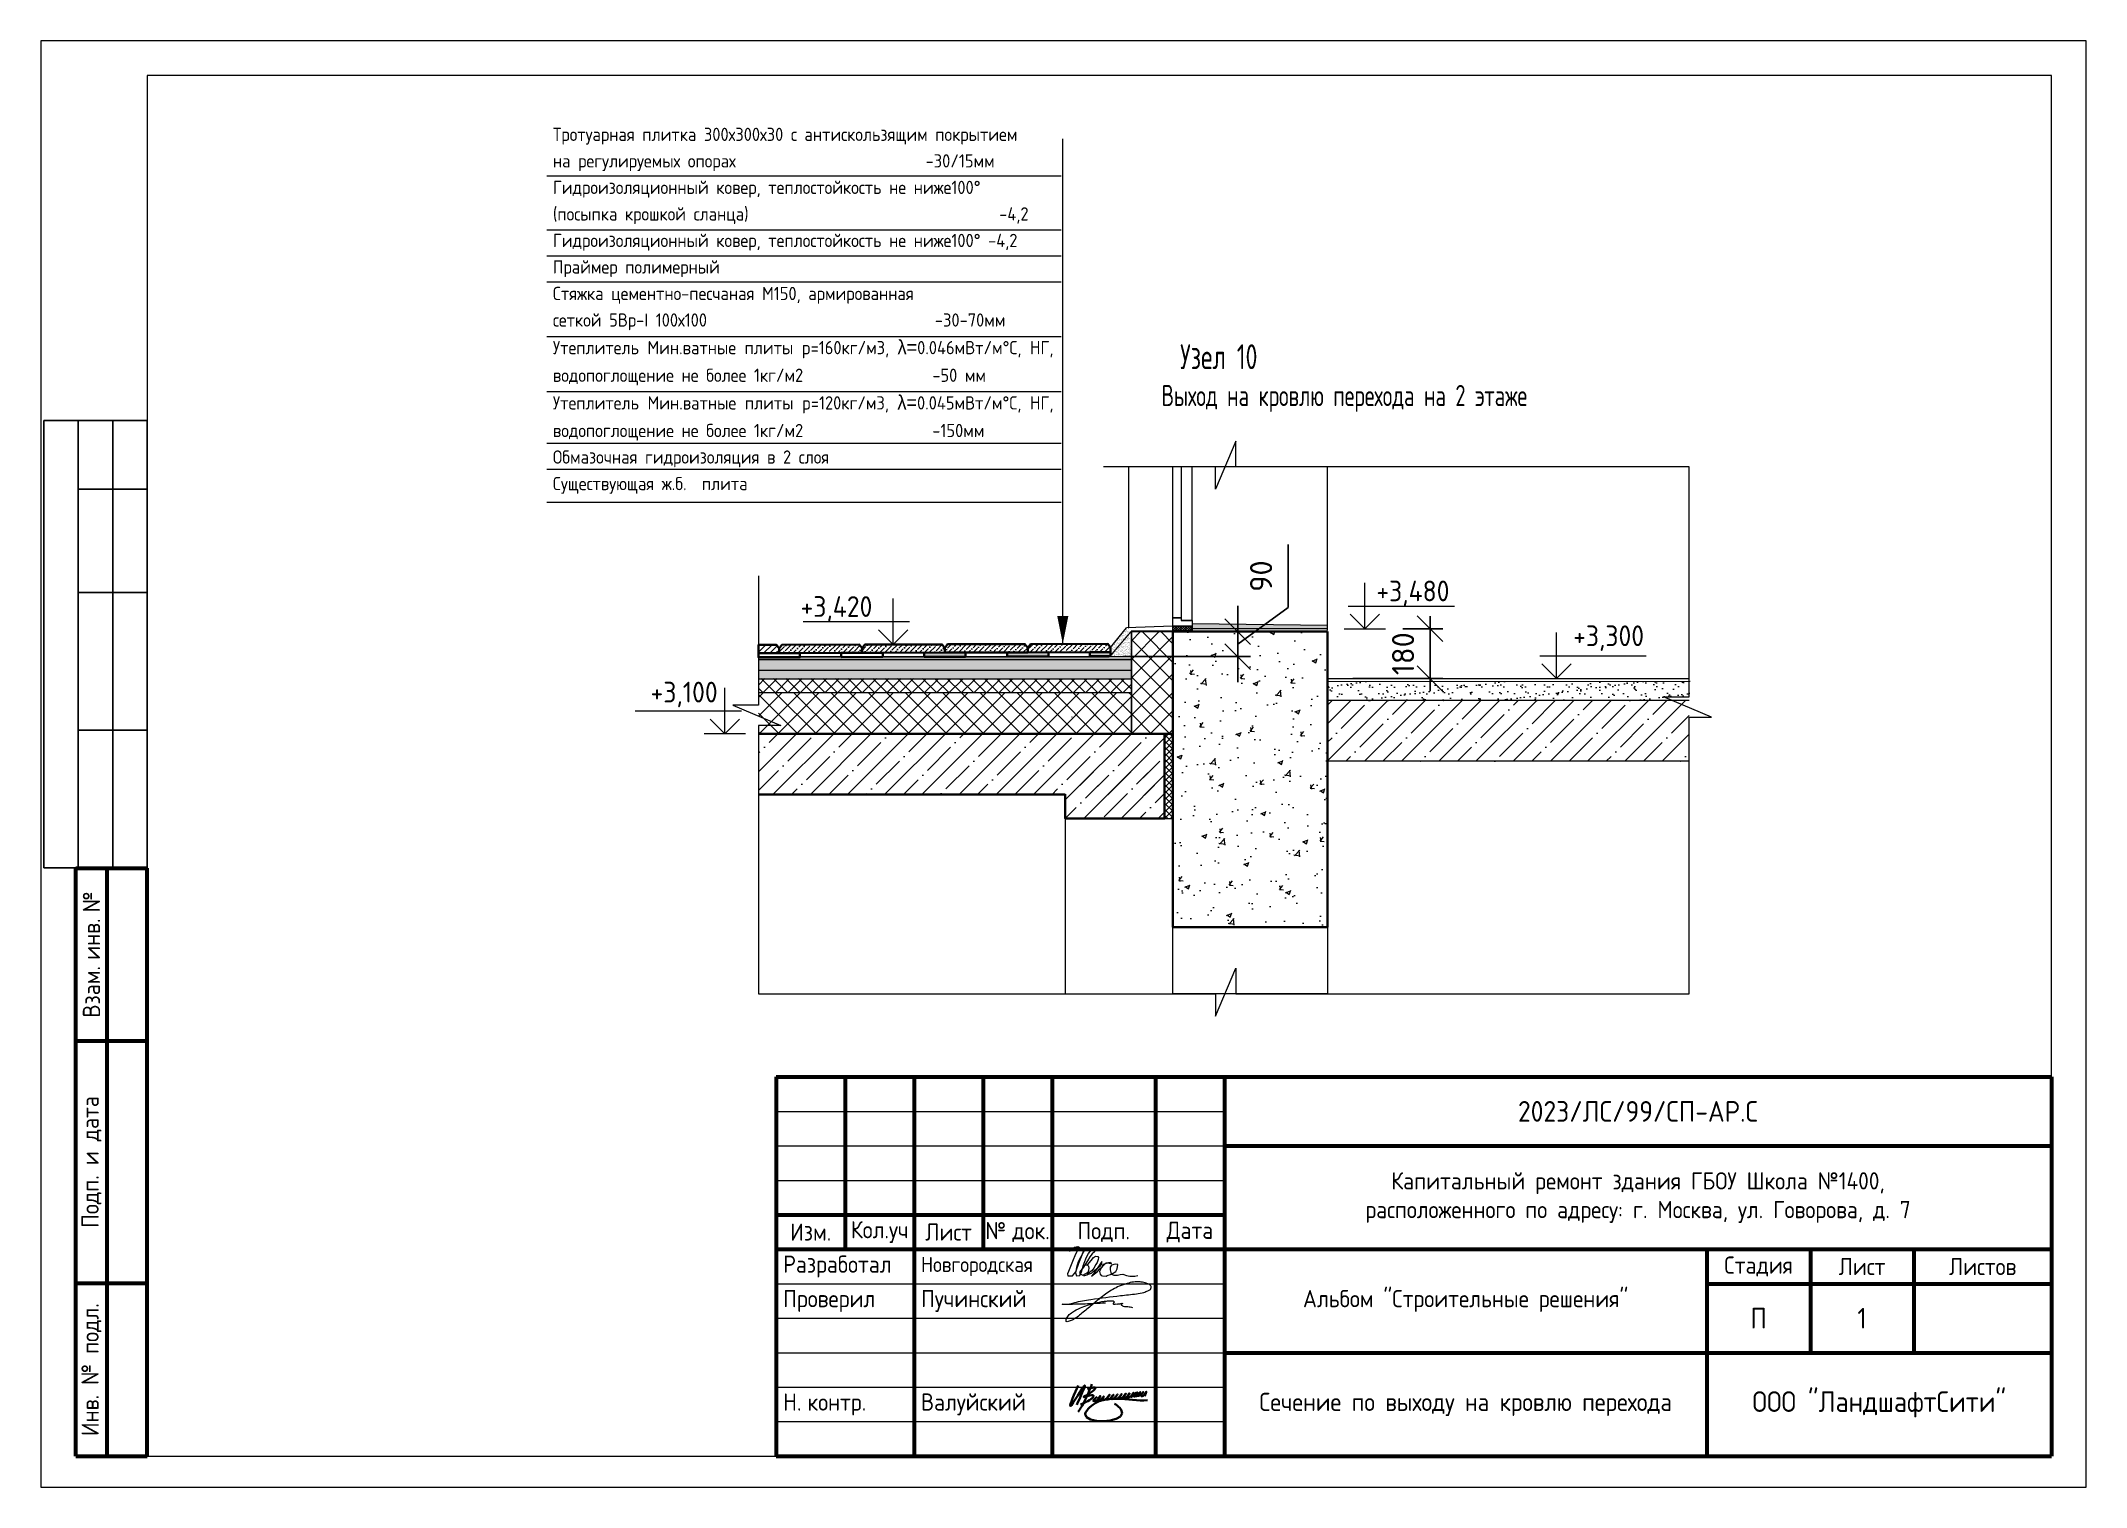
# Model space of a CAD drawing. Header units: millimetres. Extents: x -391859 to 9713180, y -178574 to 166066.
# Drawn here: x 588282 to 595686, y 89668 to 94904 of the extents above; entities that cross this region are included whole.
import ezdxf

# ---------------------------------------------------------------- set-up
doc = ezdxf.new("R2010")
doc.units = ezdxf.units.MM
doc.header["$MEASUREMENT"] = 0
doc.linetypes.add('HIDDEN', pattern=[6, 4, -2])
doc.layers.get('0').update_dxf_attribs({"lineweight": 9})
doc.layers.add('!Рамки Штампы', color=7, linetype='Continuous')
for name, color, linetype, lineweight in [('0_АР  РАЗМЕРЫ', 7, 'Continuous', 5), ('1. АР_Разрез', 7, 'Continuous', 30), ('11. Сплошная', 7, 'Continuous', 9), ('12. АР_Флажки', 7, 'Continuous', 9), ('TN-ГИДРОИЗОЛЯЦИЯ БИТУМАЯ ВЕРХНЯЯ', 7, 'Continuous', 15), ('Высотные отметки', 7, 'Continuous', 5), ('Двери', 7, 'Continuous', 5), ('Легенды цветовых обозначений', 7, 'Continuous', 9), ('Общие ребра', 7, 'Continuous', 9), ('Основная', 7, 'Continuous', 20), ('Уровни', 7, 'Continuous', 9), ('Штриховка', 7, 'Continuous', 5), ('Штриховка в сечении', 7, 'Continuous', 18)]:
    doc.layers.add(name, color=color, linetype=linetype, lineweight=lineweight)
doc.styles.add('ISOCPEUR', font='isocpeur.ttf', dxfattribs={"width": 0.7})
doc.styles.add('ISOCPEUR_1', font='isocpeur.ttf', dxfattribs={"width": 0.9, "height": 250})
doc.styles.add('ISOCPEUR_2', font='isocpeur.ttf', dxfattribs={"width": 0.9, "height": 300})
doc.styles.add('ISOCPEUR_9', font='isocpeur.ttf', dxfattribs={"height": 80})
doc.styles.add('Гост А', font='isocpeur.ttf', dxfattribs={"width": 0.9, "height": 2.5})
doc.dimstyles.new('2_5', dxfattribs={"dimscale": 304.8, "dimtxt": 250, "dimasz": 0.305, "dimexe": 0.15, "dimexo": 0.3, "dimgap": 0.19, "dimtad": 1, "dimdec": 0, "dimzin": 0, "dimdsep": 46, "dimtxsty": 'ISOCPEUR_1', "dimblk1": 'OBLIQUE', "dimblk2": 'OBLIQUE', "dimsah": 1, "dimcen": 0.09, "dimdle": 0.15, "dimazin": 0, "dimtfac": 1, "dimtdec": 0, "dimtix": 1, "dimtmove": 1, "dimatfit": 3, "dimfxl": 1, "dimtvp": 1, "dimtolj": 1, "dimtzin": 0, "dimarcsym": 2})
pattern_1 = [(45, (180476.2, 3806754.71), (-67.351921, 67.351921), []), (45, (180543.555, 3806754.71), (-67.351921, 67.351921), [119.0625, -23.8125, 0, -23.8125])]
pattern_2 = [(45, (180476.203, 3806754.705), (-33.67596045, 33.67596045), []), (135, (180476.203, 3806754.705), (-33.67596045, -33.67596045), [])]
pattern_3 = [(37.5, (180476.203, 3806754.705), (-0.32000626, 9.788264747), [0, -7.7216, 0, -8.636, 0, -8.255]), (7.5, (180476.203, 3806754.705), (8.990465663, 14.33650201), [0, -4.1656, 0, -6.9596, 0, -2.667]), (327.5, (180469.9546, 3806754.705), (15.819847405, 0.028743694), [0, -2.54, 0, -9.144, 0, -11.938]), (317.5, (180469.955, 3806754.705), (15.27112905, 4.458586465), [0, -1.27, 0, -5.9944, 0, -6.858])]

msp = doc.modelspace()

# ---------------------------------------------------------------- texts
at = {"insert": (592406.517, 93805.172), "char_height": 120, "width": 1628.87243, "attachment_point": 1, "style": 'ISOCPEUR'}
msp.add_mtext('{\\H0.75x;Узел 10}', dxfattribs=at)
at = {"insert": (592339.059, 93658.157), "char_height": 76.8, "attachment_point": 1, "style": 'ISOCPEUR'}
msp.add_mtext_dynamic_manual_height_columns('{\\fISOCPEUR|b1|i0|c204|p34;Выход на кровлю перехода на 2 этаже}', width=1938.89959, gutter_width=0, heights=[112.689], dxfattribs=at)
at = {"layer": '12. АР_Флажки', "insert": (590135.804, 94589.296), "char_height": 48, "attachment_point": 1, "style": 'ISOCPEUR_2'}
msp.add_mtext_dynamic_manual_height_columns('\\pxsm1.2;{\\C256;\\c0;Тротуарная плитка 300х300х30 с антискользящим покрытием   на регулируемых опорах                         -30/15мм }Гидроизоляционный ковер, теплостойкость не ниже100%%D \\P(посыпка крошкой сланца)                                 -4,2\\PГидроизоляционный ковер, теплостойкость не ниже100%%D -4,2 \\PПраймер полимерный  \\PСтяжка цементно-песчаная М150, армированная \\P\\pqj;сеткой 5Вр-I 100х100                              -30-70мм\\PУтеплитель Мин.ватные плиты p=160кг/м3, {\\fArial|b0|i0|c0|p34;\\H1.08333x;λ\\fArial|b0|i0|c204|p34;=\\fISOCPEUR|b0|i0|c204|p34;\\H0.92308x;0.046}мВт/м%%DС, НГ, водопоглощение не более 1кг/м2                 -50 мм  \\PУтеплитель Мин.ватные плиты p=120кг/м3, {\\fArial|b0|i0|c0|p34;\\H1.08333x;λ\\fArial|b0|i0|c204|p34;=\\fISOCPEUR|b0|i0|c204|p34;\\H0.92308x;0.045}мВт/м%%DС, НГ, водопоглощение не более 1кг/м2                 -150мм\\P\\pq*;Обмазочная гидроизоляция в 2 слоя\\P\\pqj;Существующая ж.б.  плита', width=1806.6925, gutter_width=400, heights=[0], dxfattribs=at)
at = {"layer": 'Высотные отметки', "color": 5, "char_height": 75, "width": 302.08097, "line_spacing_factor": 1.149209, "style": 'ISOCPEUR_2'}
for s, insert, attachment_point in [('+3,480', (593116.956, 92857.299), 7), ('+3,420', (591292.163, 92800.825), 9), ('+3,300', (593829.345, 92694.952), 7), ('+3,100', (590732.224, 92490.997), 9)]:
    msp.add_mtext(s, dxfattribs=dict(at, insert=insert, attachment_point=attachment_point))

# ---------------------------------------------------------------- blocks, each defined once
blk = doc.blocks.new('A$C4572cab5')
h = blk.add_hatch()
h.set_pattern_fill('ANSI36', color=256, scale=4, angle=359.76373)
h.set_pattern_definition([(44.763727, (47610.997, 248042.69), (6.8369733, 24.6677202), [31.75, -6.35, 0, -6.35])])
h.paths.add_polyline_path([(170.5, 158.5), (180.5, 171.9), (460.5, 171.9), (470.5, 158.5), (470.5, 141.9), (170.5, 141.9)])
h = blk.add_hatch()
h.set_pattern_fill('ANSI36', color=256, scale=4, angle=359.76373)
h.set_pattern_definition([(44.763727, (47310.997, 248042.69), (6.8369733, 24.6677202), [31.75, -6.35, 0, -6.35])])
h.paths.add_polyline_path([(470.5, 158.5), (480.5, 171.9), (760.5, 171.9), (770.5, 158.5), (770.5, 141.9), (470.5, 141.9)])
at = {"lineweight": 30}
for points in [[(180.5, 171.9), (460.5, 171.9), (470.5, 158.5), (470.5, 141.9), (170.5, 141.9), (170.5, 158.5)], [(480.5, 171.9), (760.5, 171.9), (770.5, 158.5), (770.5, 141.9), (470.5, 141.9), (470.5, 158.5)], [(95.5, 141.9), (245.5, 141.9), (245.5, 126.9), (95.5, 126.9)], [(395.5, 141.9), (545.5, 141.9), (545.5, 126.9), (395.5, 126.9)], [(695.5, 141.9), (845.5, 141.9), (845.5, 126.9), (695.5, 126.9)]]:
    blk.add_lwpolyline(points, close=True, dxfattribs=at)
blk = doc.blocks.new('A$C0d2c0a0b')
at = {"layer": 'Двери'}
for p, q in [((58.8, 74.2), (58.8, 114.2)), ((58.8, 94.2), (128.8, 94.2)), ((58.8, 74.2), (98.8, 74.2)), ((98.8, 74.2), (58.8, 74.2)), ((98.8, 64.2), (98.8, 74.2)), ((128.8, 114.2), (128.8, 94.2)), ((128.8, 94.2), (128.8, 64.2)), ((98.8, 64.2), (128.8, 64.2)), ((128.8, 64.2), (98.8, 64.2))]:
    blk.add_line(p, q, dxfattribs=at)
blk = doc.blocks.new('A$C668c70c0')
at = {"layer": 'Уровни'}
for p, q in [((0, 0), (0, 665)), ((-239, 328), (1300, 328)), ((-300, 0), (300, 0)), ((0, 0), (-212, 212)), ((0, 0), (212, 212))]:
    blk.add_line(p, q, dxfattribs=at)
blk = doc.blocks.new('A$Cdcb6d090')
h = blk.add_hatch()
h.set_pattern_fill('ANSI36', color=256, scale=4, angle=359.93302)
h.set_pattern_definition([(44.933016, (46927.489, 248228.448), (6.76405906, 24.6878134), [31.75, -6.35, 0, -6.35])])
h.paths.add_polyline_path([(219.6, 205.2), (229.6, 218.6), (509.6, 219.4), (519.6, 206.1), (519.7, 189.4), (219.7, 188.6)])
h = blk.add_hatch()
h.set_pattern_fill('ANSI36', color=256, scale=4, angle=359.93302)
h.set_pattern_definition([(44.933016, (46627.49, 248227.562), (6.76405906, 24.6878134), [31.75, -6.35, 0, -6.35])])
h.paths.add_polyline_path([(519.6, 206.1), (529.6, 219.5), (809.6, 220.3), (819.6, 207), (819.7, 190.3), (519.7, 189.4)])
at = {"lineweight": 30}
for points in [[(144.7, 188.3), (294.7, 188.8), (294.7, 173.8), (144.7, 173.3)], [(229.6, 218.6), (509.6, 219.4), (519.6, 206.1), (519.7, 189.4), (219.7, 188.6), (219.6, 205.2)], [(444.7, 189.2), (594.7, 189.7), (594.7, 174.7), (444.7, 174.2)], [(529.6, 219.5), (809.6, 220.3), (819.6, 207), (819.7, 190.3), (519.7, 189.4), (519.6, 206.1)], [(744.7, 190.1), (819.7, 190.3), (819.7, 175.3), (744.7, 175.1)]]:
    blk.add_lwpolyline(points, close=True, dxfattribs=at)
blk = doc.blocks.new('A$C028E7EB7')
at = {"color": 152, "lineweight": 30}
for points, start_tangent, end_tangent in [([(-5.86, 2.7), (-7.4, -1.42), (-4.5, 2.75), (-6.13, -1.19)], (-3.024341, -6.865927), (-3.13346, -6.653958)), ([(-3.06, 2.96), (-4.54, -0.45), (-5.86, -2.62)], (-1.530569, -3.723269), (-1.274457, -1.858588)), ([(1.51, -0.96), (3.03, -2.88), (-4.42, -3.05), (-3.51, -1.67), (8.14, -0.23)], (4.324083, -2.277605), (13.764806, 1.386418)), ([(-2.01, 0.46), (-2.79, -0.4), (-2.26, -0.36), (-1.4, 0.62), (-1.89, -0.3), (-1.41, -0.23), (-0.67, 0.51), (-0.92, -0.15), (-0.43, -0.11), (0.49, 0.86), (-0.03, -0.07), (0.44, -0.04), (1.27, 0.87), (0.75, 0), (1.18, 0.05), (2.11, 0.92), (1.63, 0.05), (2.07, 0.11), (2.91, 0.98), (2.48, 0.15), (2.87, 0.17), (3.78, 1.08), (3.27, 0.25), (3.77, 0.27), (4.49, 1.16), (4.12, 0.35), (4.51, 0.37), (5.34, 1.26), (4.88, 0.43), (5.07, 0.47), (6.1, 1.34), (5.3, 0.56), (5.83, 0.55), (6.66, 1.39), (6.21, 0.62), (6.56, 0.68), (7.29, 1.44), (6.86, 0.58), (7.41, 0.79), (7.89, 1.48), (7.57, 0.57)], (-1.075, -0.998812), (-0.496207, -1.340461))]:
    blk.add_spline(points, degree=3, dxfattribs=dict(at, start_tangent=start_tangent, end_tangent=end_tangent))
blk.add_open_spline([(-3.95, 1.96), (-3.05, 2.23), (-1.69, 2.65), (-3.33, 1.14), (-5.61, 0.03), (-2.62, 1.07), (-2.72, 0.07), (-4.32, -0.65), (-5.39, -1.14)], degree=3, knots=[0, 0, 0, 0, 1, 1.5, 2, 2.5, 3, 4, 4, 4, 4], dxfattribs=at)
blk = doc.blocks.new('*T1487')
at = {"layer": '11. Сплошная', "color": 0, "lineweight": 53, "ltscale": 500, "transparency": 16777216}
for p, q in [((0, 0), (0, 2129)), ((0, 2129), (258.5, 2129)), ((113.5, 0), (113.5, 2129)), ((258.5, 0), (258.5, 2129)), ((0, 1502.9), (258.5, 1502.9)), ((0, 626.2), (258.5, 626.2)), ((0, 0), (258.5, 0))]:
    blk.add_line(p, q, dxfattribs=at)
at = {"layer": '11. Сплошная', "color": 7, "lineweight": 13, "ltscale": 500, "transparency": 16777216, "char_height": 62.619, "attachment_point": 5, "rotation": 90, "style": 'ISOCPEUR_2'}
for s, insert, width in [('Взам.{\\fArial|b0|i0|c0|p34;\\~}инв.{\\fArial|b0|i0|c0|p34;\\~}№', (56.7, 1816), 601.143), ('Подп. и дата', (56.7, 1064.5), 851.62), ('Инв. № подл.', (56.7, 313.1), 601.143)]:
    blk.add_mtext(s, dxfattribs=dict(at, insert=insert, width=width))
blk = doc.blocks.new('*T1488')
at = {"layer": '11. Сплошная', "color": 0, "linetype": 'ByBlock', "lineweight": 25, "ltscale": 500, "transparency": 16777216}
for p, q in [((0, 0), (0, 1620.3)), ((0, 1620.3), (373.9, 1620.3)), ((124.6, 0), (124.6, 1620.3)), ((249.3, 0), (249.3, 1620.3)), ((373.9, 0), (373.9, 1620.3)), ((124.6, 1371.1), (373.9, 1371.1)), ((124.6, 997.1), (373.9, 997.1)), ((124.6, 498.6), (373.9, 498.6)), ((0, 0), (373.9, 0))]:
    blk.add_line(p, q, dxfattribs=at)
blk = doc.blocks.new('*T1489')
at = {"layer": '11. Сплошная', "color": 0, "linetype": 'ByBlock', "lineweight": 53, "ltscale": 500, "transparency": 16777216}
for p, q in [((0, 0), (4616.90625, 0)), ((0, 0), (0, -1372.59375)), ((249.5625, 0), (249.5625, -623.90625)), ((499.125, 0), (499.125, -1372.59375)), ((748.6875, 0), (748.6875, -623.90625)), ((998.25, 0), (998.25, -1372.59375)), ((1372.59375, 0), (1372.59375, -1372.59375)), ((1622.15625, 0), (1622.15625, -1372.59375)), ((4616.90625, 0), (4616.90625, -1372.59375)), ((1622.15625, -249.5625), (4616.90625, -249.5625)), ((0, -499.125), (1622.15625, -499.125)), ((0, -623.90625), (4616.90625, -623.90625)), ((3369.09375, -623.90625), (3369.09375, -1372.59375)), ((3743.4375, -623.90625), (3743.4375, -998.25)), ((4117.78125, -623.90625), (4117.78125, -998.25)), ((3369.09375, -748.6875), (4616.90625, -748.6875)), ((1622.15625, -998.25), (4616.90625, -998.25)), ((0, -1372.59375), (4616.90625, -1372.59375))]:
    blk.add_line(p, q, dxfattribs=at)
at = {"layer": '11. Сплошная', "color": 0, "linetype": 'ByBlock', "ltscale": 500, "transparency": 16777216}
for p, q in [((0, -124.78125), (1622.15625, -124.78125)), ((0, -249.5625), (1622.15625, -249.5625)), ((0, -374.34375), (1622.15625, -374.34375)), ((0, -748.6875), (1622.15625, -748.6875)), ((0, -873.46875), (1622.15625, -873.46875)), ((0, -998.25), (1622.15625, -998.25)), ((0, -1123.03125), (1622.15625, -1123.03125)), ((0, -1247.8125), (1622.15625, -1247.8125))]:
    blk.add_line(p, q, dxfattribs=at)
at = {"layer": '11. Сплошная', "color": 7, "lineweight": 13, "ltscale": 500, "transparency": 16777216}
for s, insert, char_height, width, attachment_point, style in [('2023/ЛС/99/СП-АР.С', (3119.53125, -124.78125), 74.86875, 2994.49394888, 5, 'ISOCPEUR_2'), ('Капитальный ремонт здания ГБОУ Школа №1400, \\Pрасположенного по адресу: г. Москва, ул. Говорова, д. 7', (3119.53125, -436.734375), 62.390625, 2969.79375, 5, 'ISOCPEUR_2'), ('Изм.', (124.78125, -561.515625), 62.390625, 224.60625, 5, 'ISOCPEUR_2'), ('Кол.уч', (374.34375, -561.515625), 62.390625, 224.60625, 5, 'ISOCPEUR_2'), ('Лист', (623.90625, -561.515625), 62.390625, 224.60625, 5, 'ISOCPEUR_2'), ('№{\\fArial|b0|i0|c0|p34;\\~}док.', (873.46875, -561.515625), 62.390625, 224.60625, 5, 'ISOCPEUR_2'), ('Подп.', (1185.421875, -561.515625), 62.390625, 349.3875, 5, 'ISOCPEUR_2'), ('Дата', (1497.375, -561.515625), 62.390625, 224.60625, 5, 'ISOCPEUR_2'), ('Разработал', (24.95625, -686.296875), 62.390625, 449.2125, 4, 'ISOCPEUR_2'), ('Новгородская', (524.08125, -686.296875), 54.90375, 449.2125, 4, 'ISOCPEUR_2'), ('Стадия', (3556.265625, -686.296875), 62.390625, 349.3875, 5, 'ISOCPEUR_2'), ('Лист', (3930.609375, -686.296875), 62.390625, 349.3875, 5, 'ISOCPEUR_2'), ('Листов', (4367.34375, -686.296875), 62.390625, 474.16875, 5, 'ISOCPEUR_2'), ('Проверил', (24.95625, -811.078125), 62.390625, 449.2125, 4, 'ISOCPEUR_2'), ('Пучинский', (524.08125, -811.078125), 62.390625, 449.2125, 4, 'ISOCPEUR_2'), ('Альбом "Строительные решения"', (2495.625, -811.078125), 62.390625, 1721.98125, 5, 'ISOCPEUR_2'), ('П', (3556.265625, -873.46875), 74.86875, 349.3875, 5, 'ISOCPEUR_2'), ('1', (3930.609375, -873.46875), 74.86875, 349.3875, 5, 'Гост А'), ('Н.{\\fArial|b0|i0|c204|p34;\\~}контр.', (24.95625, -1185.421875), 62.390625, 449.2125, 4, 'ISOCPEUR_2'), ('Валуйский', (524.08125, -1185.421875), 62.390625, 449.2125, 4, 'ISOCPEUR_2'), ('Сечение по выходу на кровлю перехода ', (2495.625, -1185.421875), 66, 1721.98125, 5, 'Гост А'), ('ООО "ЛандшафтСити"', (3993, -1185.421875), 74.86875, 1222.85625, 5, 'ISOCPEUR_2')]:
    blk.add_mtext(s, dxfattribs=dict(at, insert=insert, char_height=char_height, width=width, attachment_point=attachment_point, style=style))
blk = doc.blocks.new('_Oblique')
at = {"color": 0, "linetype": 'ByBlock', "lineweight": -2}
blk.add_line((-0.5, -0.5), (0.5, 0.5), dxfattribs=at)
blk = doc.blocks.new('*D1490')
at = {"color": 0, "lineweight": -2, "ltscale": 3, "transparency": 16777216}
for p, q in [((593212.7, 92775.1), (593357.2, 92775.1)), ((593311.5, 92820.9), (593311.5, 92549.2)), ((593031.6, 92595), (593357.2, 92595))]:
    blk.add_line(p, q, dxfattribs=at)
at = {"color": 0, "lineweight": -2, "ltscale": 3, "transparency": 16777216, "xscale": 92.964, "yscale": 92.964, "zscale": 92.964}
for p, rotation in [((593311.5, 92775.1), 90), ((593311.5, 92595), 270)]:
    blk.add_blockref('_Oblique', p, dxfattribs=dict(at, rotation=rotation))
at = {"color": 0, "ltscale": 3, "transparency": 16777216, "insert": (593213.6, 92685), "char_height": 80, "attachment_point": 5, "rotation": 90, "style": 'ISOCPEUR_9'}
blk.add_mtext('\\A1;180', dxfattribs=at)
blk = doc.blocks.new('*D1491')
at = {"color": 0, "lineweight": -2, "ltscale": 3, "transparency": 16777216}
for p, q in [((592797.5, 92852.2), (592797.5, 93080.1)), ((592614.9, 92764.9), (592614.9, 92857.9)), ((592614.9, 92719.8), (592797.5, 92852.2)), ((592471.2, 92764.9), (592660.6, 92764.9)), ((592614.9, 92674.6), (592614.9, 92764.9)), ((592614.9, 92674.6), (592614.9, 92764.9)), ((592200.2, 92674.6), (592660.6, 92674.6)), ((592614.9, 92674.6), (592614.9, 92581.6))]:
    blk.add_line(p, q, dxfattribs=at)
at = {"color": 0, "lineweight": -2, "ltscale": 3, "transparency": 16777216, "xscale": 92.964, "yscale": 92.964, "zscale": 92.964}
for p, rotation in [((592614.9, 92764.9), 270), ((592614.9, 92674.6), 90)]:
    blk.add_blockref('_Oblique', p, dxfattribs=dict(at, rotation=rotation))
at = {"color": 0, "ltscale": 3, "transparency": 16777216, "insert": (592699.5, 92966.1), "char_height": 80, "attachment_point": 5, "rotation": 90, "style": 'ISOCPEUR_9'}
blk.add_mtext('\\A1;90', dxfattribs=at)

# ---------------------------------------------------------------- dimensions: what is measured, and where the dimension line sits
at = {"ltscale": 3}
for base, p1, p2, picture, middle in [((592614.929, 92764.949), (592108.727, 92674.604), (592379.791, 92764.949), '*D1491', (592797.46, 92910.146)), ((593311.48, 92594.952), (593121.292, 92775.143), (592940.137, 92594.952), '*D1490', (593311.48, 92684.952))]:
    dim = msp.add_linear_dim(base=base, p1=p1, p2=p2, angle=90, dimstyle='2_5', override={"dimpost": '<>', "dimtxsty": 'ISOCPEUR_9'}, dxfattribs=at)
    dim.commit()
    dim.dimension.update_dxf_attribs({"geometry": picture, "text_midpoint": middle, "dimtype": 160})

# ---------------------------------------------------------------- hatches: boundary and pattern name
at = {"ltscale": 100, "transparency": 33554687}
h = msp.add_hatch(dxfattribs=at)
h.set_pattern_fill('ANSI35', color=0, scale=5)
h.set_pattern_definition([(45, (145995.63, 3778409.93), (-22.4506403, 22.4506403), []), (45, (146018.08, 3778409.93), (-22.4506403, 22.4506403), [39.6875, -7.9375, 0, -7.9375])])
h.paths.add_polyline_path([(590879.902, 92717.041), (590879.908, 92686.967), (590954.908, 92687.189), (590945.144, 92717.166)])
at = {"transparency": 33554559}
h = msp.add_hatch(color=253, dxfattribs=at)
h.dxf.hatch_style = 1
h.paths.add_polyline_path([(591479.867, 92688.746), (591479.911, 92673.731), (591629.911, 92674.204), (591629.866, 92689.219)])
h.paths.add_polyline_path([(591779.866, 92689.693), (591779.914, 92674.617), (591929.913, 92675.091), (591929.865, 92690.166)])
h.paths.add_polyline_path([(592154.91, 92675.765), (592154.863, 92690.715), (592079.864, 92690.64), (592079.911, 92675.69)])
at = {"ltscale": 100, "transparency": 33554687}
h = msp.add_hatch(dxfattribs=at)
h.set_pattern_fill('ANSI35', color=0, scale=15)
h.set_pattern_definition(pattern_1)
h.paths.add_polyline_path([(592940.104, 92515.442), (592940.104, 92342.832), (592940.234, 92311.929), (592940.24, 92295.519), (592948.458, 92295.519), (592966.504, 92295.519), (594249.719, 92295.519), (594249.582, 92515.442)])
h = msp.add_hatch(dxfattribs=at)
h.set_pattern_fill('ANSI35', color=0, scale=15)
h.set_pattern_definition(pattern_1)
h.paths.add_polyline_path([(590879.902, 92395.132), (590879.902, 92312.445), (590879.902, 92289.67), (590879.902, 92282.499), (590879.902, 92276.571), (590879.902, 92177.67), (592350.287, 92172.594), (592350.287, 92395.132)])
h = msp.add_hatch(dxfattribs=at)
h.set_pattern_fill('ANSI35', color=0, scale=15)
h.set_pattern_definition(pattern_1)
h.paths.add_polyline_path([(592350.287, 92088.137), (592350.287, 92257.872), (591990.287, 92257.872), (591990.287, 92153.989), (591990.287, 92104.022), (591990.287, 92088.137)])
at = {"layer": 'Штриховка', "ltscale": 0.1}
h = msp.add_hatch(dxfattribs=at)
h.set_pattern_fill('AR-SAND', color=256, scale=0.2)
h.set_pattern_definition(pattern_3)
h.paths.add_polyline_path([(592154.815, 92707.4), (592154.864, 92674.521), (592229.864, 92674.743), (592220.098, 92786.234)])
at = {"layer": 'Штриховка', "ltscale": 20, "transparency": 33554636}
h = msp.add_hatch(dxfattribs=at)
h.set_pattern_fill('ANSI37', color=256, scale=2)
h.set_pattern_definition([(45, (180476.203, 3806754.705), (-4.49012806, 4.49012806), []), (135, (180476.203, 3806754.705), (-4.49012806, -4.49012806), [])])
h.paths.add_polyline_path([(592380.016, 92784.963), (592450.38, 92785.149), (592450.218, 92765.137), (592379.853, 92764.951)])
at = {"layer": 'Штриховка', "ltscale": 0.1}
h = msp.add_hatch(dxfattribs=at)
h.set_pattern_fill('AR-SAND', color=256, scale=0.2)
h.set_pattern_definition(pattern_3)
h.paths.add_polyline_path([(592450.348, 92794.866), (592450.292, 92774.951), (592940.267, 92775.143), (592940.274, 92788.218)])
at = {"layer": 'Штриховка', "transparency": 33554636}
h = msp.add_hatch(dxfattribs=at)
h.set_pattern_fill('ANSI37', color=256, scale=15)
h.set_pattern_definition(pattern_2)
h.paths.add_polyline_path([(592230.016, 92764.949), (592380.016, 92764.949), (592379.853, 92395.132), (592229.853, 92395.132)])
at = {"layer": 'Штриховка'}
h = msp.add_hatch(dxfattribs=at)
h.set_pattern_fill('AR-CONC', color=256)
h.set_pattern_definition([(50, (144179.41, 3779078.49), (182.184669, -15.9390855), [19.05, -209.55]), (355, (144179.41, 3779078.5), (-35.243421, 191.056845), [15.24, -167.640584]), (100.4514447, (144194.6, 3779077.16), (146.941247, 175.117752), [16.190009, -178.090245]), (46.1842, (144179.4, 3779129.3), (271.079041, -42.042328), [28.575, -314.325]), (96.635558, (144202, 3779125.8), (237.404134, 247.426125), [24.285023, -267.135608]), (351.184151, (144179.4, 3779129.3), (237.404134, 247.426125), [22.859967, -251.459732]), (21, (144204.81, 3779116.59), (151.614391, -102.265198), [19.05, -209.55]), (326, (144204.81, 3779116.6), (61.802028, 184.187966), [15.24, -167.64]), (71.451445, (144217.45, 3779108.07), (213.416419, 81.922769), [16.190009, -178.089938]), (37.5, (144179.41, 3779078.49), (3.0886033, 84.5550389), [0, -165.608, 0, -170.18, 0, -168.275]), (7.5, (144179.41, 3779078.49), (66.8196625, 100.1805748), [0, -97.028, 0, -161.798, 0, -64.135]), (327.5, (144122.77, 3779078.49), (135.5905952, -5.728744), [0, -63.5, 0, -198.12, 0, -262.89]), (317.5, (144097.37, 3779078.49), (148.1291814, 25.426491), [0, -82.55, 0, -131.572, 0, -186.69])])
h.paths.add_polyline_path([(592380.15, 92764.963), (592940.15, 92764.963), (592940.119, 91695.139), (592380.119, 91695.139)])
h = msp.add_hatch(dxfattribs=at)
h.set_pattern_fill('AR-CONC', color=256, scale=0.3)
h.set_pattern_definition([(50, (144179.41, 3779078.49), (54.6554007, -4.78172566), [5.715, -62.865]), (355, (144179.41, 3779078.49), (-10.5730264, 57.3170536), [4.572, -50.29217525]), (100.4514447, (144183.965, 3779078.094), (44.0823741, 52.5353256), [4.8570026, -53.4270734]), (46.1842, (144179.41, 3779093.73), (81.3237123, -12.6126984), [8.5725, -94.2975]), (96.6355576, (144186.19, 3779092.68), (71.2212402, 74.2278374), [7.285507, -80.1406824]), (351.1841512, (144179.41, 3779093.73), (71.2212402, 74.2278374), [6.8579901, -75.4379196]), (21, (144187.03, 3779089.92), (45.4843174, -30.67955946), [5.715, -62.865]), (326, (144187.03, 3779089.92), (18.5406085, 55.2563898), [4.572, -50.292]), (71.451445, (144190.82, 3779087.365), (64.0249258, 24.5768307), [4.8570026, -53.4269813]), (37.5, (144179.41, 3779078.492), (0.92658098, 25.36651166), [0, -49.6824, 0, -51.054, 0, -50.4825]), (7.5, (144179.41, 3779078.492), (20.04589875, 30.05417245), [0, -29.1084, 0, -48.5394, 0, -19.2405]), (327.5, (144162.418, 3779078.492), (40.67717855, -1.7186232), [0, -19.05, 0, -59.436, 0, -78.867]), (317.5, (144154.798, 3779078.492), (44.4387544, 7.6279473), [0, -24.765, 0, -39.4716, 0, -56.007])])
h.paths.add_polyline_path([(590879.909, 92664.84), (590879.895, 92594.44), (592229.88, 92593.632), (592229.894, 92664.424)])
at = {"layer": 'Штриховка', "transparency": 33554636}
h = msp.add_hatch(dxfattribs=at)
h.set_pattern_fill('ANSI37', color=256, scale=10)
h.set_pattern_definition([(45, (180476.203, 3806754.705), (-22.4506403, 22.4506403), []), (135, (180476.203, 3806754.705), (-22.4506403, -22.4506403), [])])
h.paths.add_polyline_path([(590879.902, 92594.84), (590879.902, 92544.442), (592229.88, 92543.634), (592229.88, 92594.424)])
at = {"layer": 'Штриховка'}
h = msp.add_hatch(dxfattribs=at)
h.set_pattern_fill('AR-SAND', color=256)
h.set_pattern_definition([(37.5, (152279.026, 3823831.814), (-1.6000313, 48.94132373), [0, -38.608, 0, -43.18, 0, -41.275]), (7.5, (152279.026, 3823831.814), (44.9523283, 71.6825101), [0, -20.828, 0, -34.798, 0, -13.335]), (327.5, (152247.784, 3823831.814), (79.099237, 0.14371847), [0, -12.7, 0, -45.72, 0, -59.69]), (317.5, (152247.784, 3823831.814), (76.3556452, 22.2929323), [0, -6.35, 0, -29.972, 0, -34.29])])
h.paths.add_polyline_path([(592940.171, 92585.65), (592940.157, 92515.25), (594249.643, 92514.442), (594249.657, 92585.234)])
at = {"layer": 'Штриховка', "transparency": 33554636}
h = msp.add_hatch(dxfattribs=at)
h.set_pattern_fill('ANSI37', color=256, scale=15)
h.set_pattern_definition(pattern_2)
h.paths.add_polyline_path([(590879.902, 92544.84), (590879.902, 92394.94), (592229.88, 92394.132), (592229.88, 92544.424)])
at = {"layer": 'Штриховка', "ltscale": 20, "transparency": 33554636}
h = msp.add_hatch(dxfattribs=at)
h.set_pattern_fill('ANSI37', color=256, scale=5)
h.set_pattern_definition([(45, (180476.203, 3806754.705), (-11.22532015, 11.22532015), []), (135, (180476.203, 3806754.705), (-11.22532015, -11.22532015), [])])
h.paths.add_polyline_path([(592350.512, 92395.132), (592380.368, 92395.132), (592380.206, 92088.138), (592350.349, 92088.138)])
at = {"layer": 'Штриховка в сечении', "lineweight": 9, "true_color": 0x585858}
h = msp.add_hatch(dxfattribs=at)
h.set_pattern_fill('FP_6', color=251, style=0, pattern_type=2)
h.set_pattern_definition([(45, (597753.07, 89545.13), (-141.4214, 141.4214), []), (135, (597753.07, 89545.13), (-141.4214, -141.4214), [])])
h.paths.add_polyline_path([(592050.448, 92455.132), (592050.448, 92457.132), (592000.448, 92457.132), (592000.448, 92455.132)], flags=0)

# ---------------------------------------------------------------- linework, layer by layer
at = {"ltscale": 20}
msp.add_lwpolyline([(591981.697, 92720.229), (591981.386, 94549.517)], dxfattribs=at)
msp.add_lwpolyline([(590879.902, 92966.773), (590879.902, 92498.716), (590786.829, 92498.716), (590960.694, 92424.719), (590879.902, 92424.719), (590879.902, 91453.736), (592534.095, 91453.736), (592534.095, 91372.945), (592608.092, 91546.809), (592608.092, 91453.736), (594249.65, 91453.736), (594249.65, 92455.105), (594330.442, 92455.105), (594156.577, 92529.102), (594249.65, 92529.102), (594249.65, 93361.534), (592608.092, 93361.534), (592608.092, 93454.607), (592534.095, 93280.742), (592534.095, 93361.534), (592129.48, 93361.534)])
msp.add_lwpolyline([(591981.697, 92821.156, 40, 0, 0), (591981.697, 92720.229, 0, 0, 0)], format="xyseb", dxfattribs=at)
at = {"lineweight": 30}
msp.add_lwpolyline([(592940.078, 92764.891), (592380.078, 92764.891), (592380.446, 91695.139), (592940.446, 91695.139)], close=True, dxfattribs=at)
for points in [[(592380.287, 92195.132), (592380.287, 92395.132), (590880.039, 92395.132)], [(592350.287, 92395.132), (592350.287, 92088.137), (591990.287, 92088.137), (591990.287, 92176.635)], [(590880.039, 92175.132), (591990.287, 92175.132)]]:
    msp.add_lwpolyline(points, dxfattribs=at)
at = {"color": 5, "lineweight": 18}
msp.add_lwpolyline([(592005.458, 90521.573), (592015.511, 90530.706), (592024.344, 90536.491), (592035.845, 90539.015), (592040.465, 90536.245), (592039.387, 90530.396), (592035.006, 90524.313), (592028, 90511.221), (592016.882, 90484.734), (592001.84, 90448.502), (591999.024, 90440.058), (592000.15, 90432.176), (592016.485, 90432.739), (592028.877, 90446.813), (592040.142, 90478.339), (592046.901, 90496.354), (592058.166, 90523.939), (592063.799, 90532.383), (592046.901, 90501.983), (592037.326, 90482.843), (592031.693, 90463.139), (592027.75, 90443.998), (592031.693, 90432.176), (592042.958, 90433.865), (592049.154, 90446.813), (592053.097, 90459.761), (592055.35, 90469.332), (592058.73, 90478.339), (592059.293, 90478.339), (592067.179, 90500.857), (592075.064, 90513.243), (592085.838, 90526.419), (592090.794, 90530.935), (592098.721, 90532.946), (592098.158, 90527.317), (592095.905, 90519.998), (592088.583, 90512.117), (592079.57, 90501.42), (592071.121, 90487.346), (592063.236, 90473.272), (592053.66, 90460.324), (592044.648, 90449.628), (592041.832, 90441.183), (592054.787, 90435.554), (592073.374, 90446.25), (592075.628, 90453.006), (592076.754, 90460.887), (592075.628, 90467.08), (592071.121, 90471.583), (592060.419, 90471.583), (592070.558, 90472.146), (592084.768, 90488.587), (592092.525, 90499.168), (592100.174, 90503.927), (592108.86, 90503.109), (592110.913, 90498.667), (592110.228, 90492.212), (592106.607, 90481.154), (592101.002, 90473.324), (592093.663, 90460.945), (592087.47, 90452.005), (592078.444, 90444.561), (592071.685, 90438.369), (592068.953, 90435.288), (592058.126, 90433.123), (592085.916, 90442.863), (592098.187, 90453.324), (592109.376, 90462.342), (592116.955, 90468.113), (592122.729, 90476.41), (592123.09, 90484.706), (592111.18, 90467.031), (592103.24, 90456.209), (592096.383, 90446.109), (592093.135, 90439.616), (592085.194, 90430.959), (592107.571, 90448.634), (592115.15, 90458.374), (592125.617, 90467.031), (592138.971, 90479.656), (592154.129, 90482.181), (592156.294, 90475.688), (592142.219, 90478.213), (592128.143, 90474.245), (592120.925, 90460.899), (592114.789, 90448.634), (592115.15, 90443.224), (592116.955, 90438.534), (592120.925, 90433.845), (592125.978, 90432.763), (592138.61, 90432.041), (592142.58, 90433.845), (592158.46, 90438.173), (592173.979, 90447.913), (592178.671, 90457.652), (592180.476, 90473.163), (592171.092, 90474.606), (592158.099, 90471.72), (592152.685, 90464.145), (592153.046, 90454.045), (592155.573, 90444.306), (592158.099, 90438.173), (592166.039, 90434.927), (592179.754, 90434.927), (592189.86, 90437.452), (592199.604, 90439.256), (592212.597, 90434.205), (592223.785, 90431.68), (592242.914, 90432.041), (592253.38, 90434.205)], dxfattribs=at)
msp.add_lwpolyline([(592005.458, 90521.573), (592015.511, 90530.706), (592024.344, 90536.491), (592035.845, 90539.015), (592040.465, 90536.245), (592039.387, 90530.396), (592035.006, 90524.313), (592028, 90511.221), (592016.882, 90484.734), (592001.84, 90448.502), (591999.024, 90440.058), (592000.15, 90432.176), (592016.485, 90432.739), (592028.877, 90446.813), (592040.142, 90478.339), (592046.901, 90496.354), (592058.166, 90523.939), (592063.799, 90532.383), (592046.901, 90501.983), (592037.326, 90482.843), (592031.693, 90463.139), (592027.75, 90443.998), (592031.693, 90432.176), (592042.958, 90433.865), (592049.154, 90446.813), (592053.097, 90459.761), (592055.35, 90469.332), (592058.73, 90478.339), (592059.293, 90478.339), (592067.179, 90500.857), (592075.064, 90513.243), (592085.838, 90526.419), (592090.794, 90530.935), (592098.721, 90532.946), (592098.158, 90527.317), (592095.905, 90519.998), (592088.583, 90512.117), (592079.57, 90501.42), (592071.121, 90487.346), (592063.236, 90473.272), (592053.66, 90460.324), (592044.648, 90449.628), (592041.832, 90441.183), (592054.787, 90435.554), (592073.374, 90446.25), (592075.628, 90453.006), (592076.754, 90460.887), (592075.628, 90467.08), (592071.121, 90471.583), (592060.419, 90471.583), (592070.558, 90472.146), (592084.768, 90488.587), (592092.525, 90499.168), (592100.174, 90503.927), (592108.86, 90503.109), (592110.913, 90498.667), (592110.228, 90492.212), (592106.607, 90481.154), (592101.002, 90473.324), (592093.663, 90460.945), (592087.47, 90452.005), (592078.444, 90444.561), (592071.685, 90438.369), (592068.953, 90435.288), (592058.126, 90433.123), (592085.916, 90442.863), (592098.187, 90453.324), (592109.376, 90462.342), (592116.955, 90468.113), (592122.729, 90476.41), (592123.09, 90484.706), (592111.18, 90467.031), (592103.24, 90456.209), (592096.383, 90446.109), (592093.135, 90439.616), (592085.194, 90430.959), (592107.571, 90448.634), (592115.15, 90458.374), (592125.617, 90467.031), (592138.971, 90479.656), (592154.129, 90482.181), (592156.294, 90475.688), (592142.219, 90478.213), (592128.143, 90474.245), (592120.925, 90460.899), (592114.789, 90448.634), (592115.15, 90443.224), (592116.955, 90438.534), (592120.925, 90433.845), (592125.978, 90432.763), (592138.61, 90432.041), (592142.58, 90433.845), (592158.46, 90438.173), (592173.979, 90447.913), (592178.671, 90457.652), (592180.476, 90473.163), (592171.092, 90474.606), (592158.099, 90471.72), (592152.685, 90464.145), (592153.046, 90454.045), (592155.573, 90444.306), (592158.099, 90438.173), (592166.039, 90434.927), (592179.754, 90434.927), (592189.86, 90437.452), (592199.604, 90439.256), (592212.597, 90434.205), (592223.785, 90431.68), (592242.914, 90432.041), (592253.38, 90434.205)], dxfattribs=at)
msp.add_lwpolyline([(592005.458, 90521.573), (592015.511, 90530.706), (592024.344, 90536.491), (592035.845, 90539.015), (592040.465, 90536.245), (592039.387, 90530.396), (592035.006, 90524.313), (592028, 90511.221), (592016.882, 90484.734), (592001.84, 90448.502), (591999.024, 90440.058), (592000.15, 90432.176), (592016.485, 90432.739), (592028.877, 90446.813), (592040.142, 90478.339), (592046.901, 90496.354), (592058.166, 90523.939), (592063.799, 90532.383), (592046.901, 90501.983), (592037.326, 90482.843), (592031.693, 90463.139), (592027.75, 90443.998), (592031.693, 90432.176), (592042.958, 90433.865), (592049.154, 90446.813), (592053.097, 90459.761), (592055.35, 90469.332), (592058.73, 90478.339), (592059.293, 90478.339), (592067.179, 90500.857), (592075.064, 90513.243), (592085.838, 90526.419), (592090.794, 90530.935), (592098.721, 90532.946), (592098.158, 90527.317), (592095.905, 90519.998), (592088.583, 90512.117), (592079.57, 90501.42), (592071.121, 90487.346), (592063.236, 90473.272), (592053.66, 90460.324), (592044.648, 90449.628), (592041.832, 90441.183), (592054.787, 90435.554), (592073.374, 90446.25), (592075.628, 90453.006), (592076.754, 90460.887), (592075.628, 90467.08), (592071.121, 90471.583), (592060.419, 90471.583), (592070.558, 90472.146), (592084.768, 90488.587), (592092.525, 90499.168), (592100.174, 90503.927), (592108.86, 90503.109), (592110.913, 90498.667), (592110.228, 90492.212), (592106.607, 90481.154), (592101.002, 90473.324), (592093.663, 90460.945), (592087.47, 90452.005), (592078.444, 90444.561), (592071.685, 90438.369), (592068.953, 90435.288), (592058.126, 90433.123), (592085.916, 90442.863), (592098.187, 90453.324), (592109.376, 90462.342), (592116.955, 90468.113), (592122.729, 90476.41), (592123.09, 90484.706), (592111.18, 90467.031), (592103.24, 90456.209), (592096.383, 90446.109), (592093.135, 90439.616), (592085.194, 90430.959), (592107.571, 90448.634), (592115.15, 90458.374), (592125.617, 90467.031), (592138.971, 90479.656), (592154.129, 90482.181), (592156.294, 90475.688), (592142.219, 90478.213), (592128.143, 90474.245), (592120.925, 90460.899), (592114.789, 90448.634), (592115.15, 90443.224), (592116.955, 90438.534), (592120.925, 90433.845), (592125.978, 90432.763), (592138.61, 90432.041), (592142.58, 90433.845), (592158.46, 90438.173), (592173.979, 90447.913), (592178.671, 90457.652), (592180.476, 90473.163), (592171.092, 90474.606), (592158.099, 90471.72), (592152.685, 90464.145), (592153.046, 90454.045), (592155.573, 90444.306), (592158.099, 90438.173), (592166.039, 90434.927), (592179.754, 90434.927), (592189.86, 90437.452), (592199.604, 90439.256), (592212.597, 90434.205), (592223.785, 90431.68), (592242.914, 90432.041), (592253.38, 90434.205)], dxfattribs=at)
msp.add_lwpolyline([(592005.458, 90521.573), (592015.511, 90530.706), (592024.344, 90536.491), (592035.845, 90539.015), (592040.465, 90536.245), (592039.387, 90530.396), (592035.006, 90524.313), (592028, 90511.221), (592016.882, 90484.734), (592001.84, 90448.502), (591999.024, 90440.058), (592000.15, 90432.176), (592016.485, 90432.739), (592028.877, 90446.813), (592040.142, 90478.339), (592046.901, 90496.354), (592058.166, 90523.939), (592063.799, 90532.383), (592046.901, 90501.983), (592037.326, 90482.843), (592031.693, 90463.139), (592027.75, 90443.998), (592031.693, 90432.176), (592042.958, 90433.865), (592049.154, 90446.813), (592053.097, 90459.761), (592055.35, 90469.332), (592058.73, 90478.339), (592059.293, 90478.339), (592067.179, 90500.857), (592075.064, 90513.243), (592085.838, 90526.419), (592090.794, 90530.935), (592098.721, 90532.946), (592098.158, 90527.317), (592095.905, 90519.998), (592088.583, 90512.117), (592079.57, 90501.42), (592071.121, 90487.346), (592063.236, 90473.272), (592053.66, 90460.324), (592044.648, 90449.628), (592041.832, 90441.183), (592054.787, 90435.554), (592073.374, 90446.25), (592075.628, 90453.006), (592076.754, 90460.887), (592075.628, 90467.08), (592071.121, 90471.583), (592060.419, 90471.583), (592070.558, 90472.146), (592084.768, 90488.587), (592092.525, 90499.168), (592100.174, 90503.927), (592108.86, 90503.109), (592110.913, 90498.667), (592110.228, 90492.212), (592106.607, 90481.154), (592101.002, 90473.324), (592093.663, 90460.945), (592087.47, 90452.005), (592078.444, 90444.561), (592071.685, 90438.369), (592068.953, 90435.288), (592058.126, 90433.123), (592085.916, 90442.863), (592098.187, 90453.324), (592109.376, 90462.342), (592116.955, 90468.113), (592122.729, 90476.41), (592123.09, 90484.706), (592111.18, 90467.031), (592103.24, 90456.209), (592096.383, 90446.109), (592093.135, 90439.616), (592085.194, 90430.959), (592107.571, 90448.634), (592115.15, 90458.374), (592125.617, 90467.031), (592138.971, 90479.656), (592154.129, 90482.181), (592156.294, 90475.688), (592142.219, 90478.213), (592128.143, 90474.245), (592120.925, 90460.899), (592114.789, 90448.634), (592115.15, 90443.224), (592116.955, 90438.534), (592120.925, 90433.845), (592125.978, 90432.763), (592138.61, 90432.041), (592142.58, 90433.845), (592158.46, 90438.173), (592173.979, 90447.913), (592178.671, 90457.652), (592180.476, 90473.163), (592171.092, 90474.606), (592158.099, 90471.72), (592152.685, 90464.145), (592153.046, 90454.045), (592155.573, 90444.306), (592158.099, 90438.173), (592166.039, 90434.927), (592179.754, 90434.927), (592189.86, 90437.452), (592199.604, 90439.256), (592212.597, 90434.205), (592223.785, 90431.68), (592242.914, 90432.041), (592253.38, 90434.205)], dxfattribs=at)
at = {"color": 5, "lineweight": 20}
msp.add_spline([(592136.354, 90333.634), (592063.116, 90330.697), (591997.111, 90329.341), (591979.932, 90329.567), (592005.701, 90331.601), (592025.367, 90336.12), (592082.573, 90346.795), (592191.052, 90361.252), (592248.184, 90367.758), (592275.359, 90372.867), (592289.823, 90378.289), (592298.862, 90383.71), (592301.032, 90390.578), (592300.309, 90397.083), (592292.715, 90402.144), (592279.698, 90407.565), (592261.256, 90410.457), (592237.753, 90410.095), (592214.611, 90405.035), (592186.044, 90394.915), (592141.568, 90369.976), (592120.596, 90354.073), (592086.605, 90326.965), (592051.169, 90296.966), (592015.371, 90272.75), (592001.269, 90267.329), (591994.398, 90267.329), (591993.678, 90268.9), (591993.929, 90275.159), (592001.945, 90288.555), (592016.599, 90301.7), (592045.541, 90316.745), (592071.344, 90326.643), (592102.216, 90334.472), (592119.246, 90338.677), (592133.071, 90340.68), (592146.495, 90341.882), (592159.919, 90341.681), (592166.931, 90340.28), (592167.532, 90337.676), (592166.33, 90335.874), (592164.927, 90334.272), (592164.527, 90331.668), (592166.53, 90330.066), (592171.139, 90330.667), (592178.351, 90330.467), (592184.362, 90331.268), (592191.602, 90332.274), (592195.529, 90333.091), (592197.819, 90332.813), (592197.472, 90331.495), (592194.21, 90331.357), (592193.239, 90329.414), (592193.933, 90326.778), (592196.015, 90325.252), (592200.595, 90323.241), (592216.979, 90321.163), (592234.56, 90318.323)], degree=3, dxfattribs=at)
msp.add_spline([(592136.354, 90333.634), (592063.116, 90330.697), (591997.111, 90329.341), (591979.932, 90329.567), (592005.701, 90331.601), (592025.367, 90336.12), (592082.573, 90346.795), (592191.052, 90361.252), (592248.184, 90367.758), (592275.359, 90372.867), (592289.823, 90378.289), (592298.862, 90383.71), (592301.032, 90390.578), (592300.309, 90397.083), (592292.715, 90402.144), (592279.698, 90407.565), (592261.256, 90410.457), (592237.753, 90410.095), (592214.611, 90405.035), (592186.044, 90394.915), (592141.568, 90369.976), (592120.596, 90354.073), (592086.605, 90326.965), (592051.169, 90296.966), (592015.371, 90272.75), (592001.269, 90267.329), (591994.398, 90267.329), (591993.678, 90268.9), (591993.929, 90275.159), (592001.945, 90288.555), (592016.599, 90301.7), (592045.541, 90316.745), (592071.344, 90326.643), (592102.216, 90334.472), (592119.246, 90338.677), (592133.071, 90340.68), (592146.495, 90341.882), (592159.919, 90341.681), (592166.931, 90340.28), (592167.532, 90337.676), (592166.33, 90335.874), (592164.927, 90334.272), (592164.527, 90331.668), (592166.53, 90330.066), (592171.139, 90330.667), (592178.351, 90330.467), (592184.362, 90331.268), (592191.602, 90332.274), (592195.529, 90333.091), (592197.819, 90332.813), (592197.472, 90331.495), (592194.21, 90331.357), (592193.239, 90329.414), (592193.933, 90326.778), (592196.015, 90325.252), (592200.595, 90323.241), (592216.979, 90321.163), (592234.56, 90318.323)], degree=3, dxfattribs=at)
msp.add_spline([(592136.354, 90333.634), (592063.116, 90330.697), (591997.111, 90329.341), (591979.932, 90329.567), (592005.701, 90331.601), (592025.367, 90336.12), (592082.573, 90346.795), (592191.052, 90361.252), (592248.184, 90367.758), (592275.359, 90372.867), (592289.823, 90378.289), (592298.862, 90383.71), (592301.032, 90390.578), (592300.309, 90397.083), (592292.715, 90402.144), (592279.698, 90407.565), (592261.256, 90410.457), (592237.753, 90410.095), (592214.611, 90405.035), (592186.044, 90394.915), (592141.568, 90369.976), (592120.596, 90354.073), (592086.605, 90326.965), (592051.169, 90296.966), (592015.371, 90272.75), (592001.269, 90267.329), (591994.398, 90267.329), (591993.678, 90268.9), (591993.929, 90275.159), (592001.945, 90288.555), (592016.599, 90301.7), (592045.541, 90316.745), (592071.344, 90326.643), (592102.216, 90334.472), (592119.246, 90338.677), (592133.071, 90340.68), (592146.495, 90341.882), (592159.919, 90341.681), (592166.931, 90340.28), (592167.532, 90337.676), (592166.33, 90335.874), (592164.927, 90334.272), (592164.527, 90331.668), (592166.53, 90330.066), (592171.139, 90330.667), (592178.351, 90330.467), (592184.362, 90331.268), (592191.602, 90332.274), (592195.529, 90333.091), (592197.819, 90332.813), (592197.472, 90331.495), (592194.21, 90331.357), (592193.239, 90329.414), (592193.933, 90326.778), (592196.015, 90325.252), (592200.595, 90323.241), (592216.979, 90321.163), (592234.56, 90318.323)], degree=3, dxfattribs=at)
msp.add_spline([(592136.354, 90333.634), (592063.116, 90330.697), (591997.111, 90329.341), (591979.932, 90329.567), (592005.701, 90331.601), (592025.367, 90336.12), (592082.573, 90346.795), (592191.052, 90361.252), (592248.184, 90367.758), (592275.359, 90372.867), (592289.823, 90378.289), (592298.862, 90383.71), (592301.032, 90390.578), (592300.309, 90397.083), (592292.715, 90402.144), (592279.698, 90407.565), (592261.256, 90410.457), (592237.753, 90410.095), (592214.611, 90405.035), (592186.044, 90394.915), (592141.568, 90369.976), (592120.596, 90354.073), (592086.605, 90326.965), (592051.169, 90296.966), (592015.371, 90272.75), (592001.269, 90267.329), (591994.398, 90267.329), (591993.678, 90268.9), (591993.929, 90275.159), (592001.945, 90288.555), (592016.599, 90301.7), (592045.541, 90316.745), (592071.344, 90326.643), (592102.216, 90334.472), (592119.246, 90338.677), (592133.071, 90340.68), (592146.495, 90341.882), (592159.919, 90341.681), (592166.931, 90340.28), (592167.532, 90337.676), (592166.33, 90335.874), (592164.927, 90334.272), (592164.527, 90331.668), (592166.53, 90330.066), (592171.139, 90330.667), (592178.351, 90330.467), (592184.362, 90331.268), (592191.602, 90332.274), (592195.529, 90333.091), (592197.819, 90332.813), (592197.472, 90331.495), (592194.21, 90331.357), (592193.239, 90329.414), (592193.933, 90326.778), (592196.015, 90325.252), (592200.595, 90323.241), (592216.979, 90321.163), (592234.56, 90318.323)], degree=3, dxfattribs=at)
at = {"layer": '0_АР  РАЗМЕРЫ', "color": 18, "linetype": 'ByBlock', "lineweight": 15, "ltscale": 300, "true_color": 0x000000}
for p, q in [((592940.267, 93361.534), (592220.098, 93361.536)), ((592220.098, 93361.536), (592220.098, 92779.032)), ((592380.299, 92814.963), (592380.299, 93361.536)), ((592940.267, 92770.073), (592940.267, 93361.534)), ((592154.815, 92707.4), (592212.606, 92778.803)), ((592380.299, 92784.963), (592212.606, 92778.803)), ((592450.299, 92794.866), (592940.267, 92788.219)), ((592940.267, 92775.143), (592450.299, 92775.143)), ((591990.287, 92088.137), (591990.287, 91453.736)), ((592350.287, 92088.137), (592380.312, 92088.382))]:
    msp.add_line(p, q, dxfattribs=at)
at = {"layer": '0_АР  РАЗМЕРЫ', "color": 9, "linetype": 'ByBlock', "lineweight": 15, "ltscale": 300}
for p, q in [((592220.098, 92775.519), (592220.098, 92775.519)), ((592940.223, 92764.845), (592230.763, 92764.962))]:
    msp.add_line(p, q, dxfattribs=at)
at = {"layer": '0_АР  РАЗМЕРЫ', "color": 18, "linetype": 'ByBlock', "lineweight": 13, "ltscale": 300, "true_color": 0x000000}
for points in [[(595686.113, 89667.832), (595686.113, 94903.603), (588282.329, 94903.603), (588282.329, 89667.832)], [(595561.332, 89780.175), (595561.332, 94778.821), (588667.117, 94778.821), (588667.117, 89780.175)]]:
    msp.add_lwpolyline(points, close=True, dxfattribs=at)
at = {"layer": '0_АР  РАЗМЕРЫ', "color": 18, "linetype": 'ByBlock', "lineweight": 15, "ltscale": 300, "true_color": 0x000000}
for points in [[(592410.299, 92804.963), (592450.299, 92804.963), (592450.3, 93361.534), (592410.3, 93361.534)], [(592380.446, 91695.139), (592940.23, 91695.139), (592940.23, 91454.116), (592380.446, 91454.116)]]:
    msp.add_lwpolyline(points, close=True, dxfattribs=at)
at = {"layer": '0_АР  РАЗМЕРЫ', "color": 18, "linetype": 'ByBlock', "lineweight": 30, "ltscale": 300, "true_color": 0x000000}
msp.add_lwpolyline([(590954.869, 92687.195), (590954.82, 92703.854), (590944.781, 92717.165), (590879.858, 92717.041), (590879.947, 92686.962), (590954.869, 92687.195)], dxfattribs=at)
at = {"layer": '1. АР_Разрез', "lineweight": 25}
msp.add_lwpolyline([(592380.016, 92764.949), (592379.791, 92395.131), (592229.791, 92395.131), (592230.016, 92764.949)], close=True, dxfattribs=at)
at = {"layer": '12. АР_Флажки'}
for p, q in [((591975.26, 94414.062), (590113.913, 94414.062)), ((591975.227, 94218.57), (590113.88, 94218.57)), ((591975.227, 94124.521), (590113.88, 94124.521)), ((591975.227, 94030.149), (590113.88, 94030.149)), ((591975.227, 93831.749), (590113.88, 93831.749)), ((591975.227, 93633.349), (590113.88, 93633.349)), ((591975.228, 93446.496), (590113.881, 93446.496)), ((591975.228, 93352.447), (590113.881, 93352.447)), ((591975.26, 93232.237), (590113.913, 93232.237))]:
    msp.add_line(p, q, dxfattribs=at)
at = {"layer": 'TN-ГИДРОИЗОЛЯЦИЯ БИТУМАЯ ВЕРХНЯЯ', "color": 0, "linetype": 'HIDDEN', "ltscale": 15, "const_width": 4.788}
for points in [[(592150.215, 92673.074), (592230.763, 92767.366), (592940.267, 92767.366)], [(590879.92, 92672.667), (592150.215, 92673.074)]]:
    msp.add_lwpolyline(points, dxfattribs=at)
at = {"layer": 'TN-ГИДРОИЗОЛЯЦИЯ БИТУМАЯ ВЕРХНЯЯ', "color": 0, "linetype": 'HIDDEN', "ltscale": 20, "const_width": 4.788}
msp.add_lwpolyline([(590879.873, 92664.632), (592229.908, 92664.632)], dxfattribs=at)
at = {"layer": 'TN-ГИДРОИЗОЛЯЦИЯ БИТУМАЯ ВЕРХНЯЯ', "color": 0, "linetype": 'HIDDEN', "ltscale": 10, "const_width": 4.788}
msp.add_lwpolyline([(590879.902, 92624.441), (592229.937, 92624.441)], dxfattribs=at)
at = {"layer": 'Общие ребра'}
for p, q in [((590879.902, 92674.632), (592229.908, 92674.632)), ((590879.902, 92664.632), (592229.908, 92664.632)), ((590879.902, 92594.632), (592229.908, 92594.632)), ((590879.902, 92544.632), (592229.908, 92544.632))]:
    msp.add_line(p, q, dxfattribs=at)
at = {"layer": 'Основная', "color": 0, "ltscale": 100}
for p, q in [((594249.501, 92515.442), (592940.164, 92515.442)), ((594249.788, 92295.519), (592934.165, 92295.519))]:
    msp.add_line(p, q, dxfattribs=at)
for points in [[(592940.137, 92594.952), (594249.65, 92594.952)], [(592940.14, 92584.952), (594252.337, 92585.519)]]:
    msp.add_lwpolyline(points, dxfattribs=at)

# ---------------------------------------------------------------- block references
at = {"layer": '!Рамки Штампы', "color": 2, "linetype": 'ByBlock', "lineweight": 5, "ltscale": 40, "rotation": 0.1692890877267546}
msp.add_blockref('A$C4572cab5', (590784.789, 92544.808), dxfattribs=at)
for name, p in [('*T1488', (588293.191, 91909.224)), ('*T1487', (588408.642, 89780.175)), ('*T1489', (590944.426, 91152.769))]:
    msp.add_blockref(name, p)
at = {"xscale": 17.96850000000001, "yscale": 17.96850000000001, "zscale": 17.96850000000001}
msp.add_blockref('A$C028E7EB7', (592142.126, 89986.805), dxfattribs=at)
msp.add_blockref('A$C028E7EB7', (592142.126, 89986.805), dxfattribs=at)
msp.add_blockref('A$C028E7EB7', (592142.126, 89986.805), dxfattribs=at)
msp.add_blockref('A$C028E7EB7', (592142.126, 89986.805), dxfattribs=at)
at = {"layer": '0_АР  РАЗМЕРЫ', "color": 9, "linetype": 'ByBlock', "lineweight": 15, "ltscale": 300}
msp.add_blockref('A$Cdcb6d090', (591335.208, 92500.414), dxfattribs=at)
at = {"layer": 'Легенды цветовых обозначений', "linetype": 'ByBlock', "lineweight": 15, "ltscale": 200, "yscale": 0.25, "zscale": 0.25}
for p, xscale in [((593074.823, 92775.143), 0.25), ((591367.141, 92718.413), -0.25), ((593768.822, 92594.952), 0.25), ((590758.565, 92395.132), -0.25)]:
    msp.add_blockref('A$C668c70c0', p, dxfattribs=dict(at, xscale=xscale))
at = {"layer": 'Легенды цветовых обозначений', "linetype": 'ByBlock', "lineweight": 15, "ltscale": 200, "rotation": 180}
msp.add_blockref('A$C0d2c0a0b', (592509.136, 92879.172), dxfattribs=at)

msp.set_redraw_order([(e.dxf.handle, doc.entitydb.next_handle()) for e in msp.query("TEXT MTEXT ATTDEF DIMENSION ARC_DIMENSION")])  # texts and dimensions are drawn at this point

doc.saveas('drawing.dxf')
